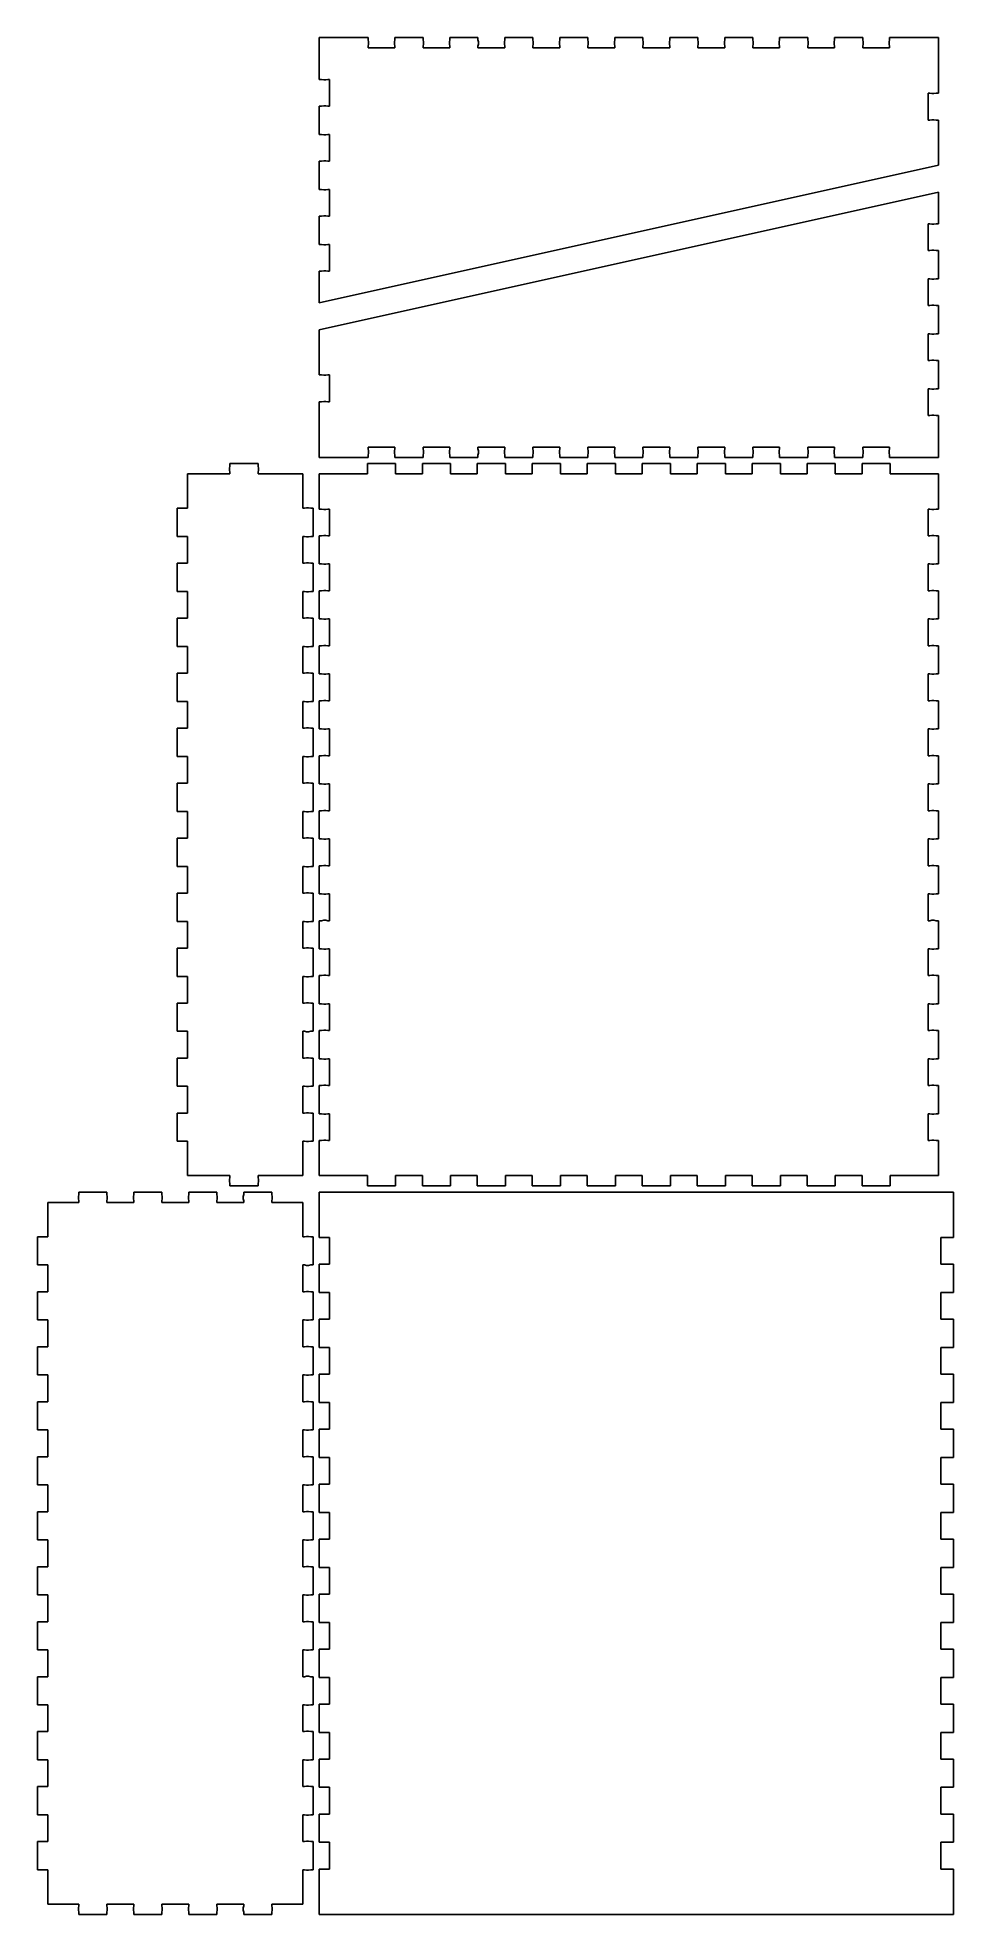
# Model space of a CAD drawing. Header units: metres. Extents: x -82 to 184, y -212 to 334.
import ezdxf

# ---------------------------------------------------------------- set-up
doc = ezdxf.new("R2010")
doc.units = ezdxf.units.M

msp = doc.modelspace()

# ---------------------------------------------------------------- linework, layer by layer
for p, q in [((14.1, 334.1), (-0.100006, 334.1)), ((-0.100006, 334.1), (-0.100006, 321.9)), ((14.1, 333.408), (14.1, 334.1)), ((14.2, 332.808), (14.1, 333.408)), ((21.9, 333.408), (21.8, 332.808)), ((30.1, 334.1), (21.9, 334.1)), ((21.9, 334.1), (21.9, 333.408)), ((30.1, 333.408), (30.1, 334.1)), ((30.2, 332.808), (30.1, 333.408)), ((37.9, 333.408), (37.8, 332.808)), ((46.1, 334.1), (37.9, 334.1)), ((37.9, 334.1), (37.9, 333.408)), ((46.1, 333.408), (46.1, 334.1)), ((46.2, 332.808), (46.1, 333.408)), ((53.9, 333.408), (53.8, 332.808)), ((62.1, 334.1), (53.9, 334.1)), ((53.9, 334.1), (53.9, 333.408)), ((62.1, 333.408), (62.1, 334.1)), ((62.2, 332.808), (62.1, 333.408)), ((69.9, 333.408), (69.8, 332.808)), ((78.1, 334.1), (69.9, 334.1)), ((69.9, 334.1), (69.9, 333.408)), ((78.1, 333.408), (78.1, 334.1)), ((78.2, 332.808), (78.1, 333.408)), ((85.9, 333.408), (85.8, 332.808)), ((94.1, 334.1), (85.9, 334.1)), ((85.9, 334.1), (85.9, 333.408)), ((94.1, 333.408), (94.1, 334.1)), ((94.2, 332.808), (94.1, 333.408)), ((101.9, 333.408), (101.8, 332.808)), ((110.1, 334.1), (101.9, 334.1)), ((101.9, 334.1), (101.9, 333.408)), ((110.1, 333.408), (110.1, 334.1)), ((110.2, 332.808), (110.1, 333.408)), ((117.9, 333.408), (117.8, 332.808)), ((126.1, 334.1), (117.9, 334.1)), ((117.9, 334.1), (117.9, 333.408)), ((126.1, 333.408), (126.1, 334.1)), ((126.2, 332.808), (126.1, 333.408)), ((133.9, 333.408), (133.8, 332.808)), ((142.1, 334.1), (133.9, 334.1)), ((133.9, 334.1), (133.9, 333.408)), ((142.1, 333.408), (142.1, 334.1)), ((142.2, 332.808), (142.1, 333.408)), ((149.9, 333.408), (149.8, 332.808)), ((158.1, 334.1), (149.9, 334.1)), ((149.9, 334.1), (149.9, 333.408)), ((158.1, 333.408), (158.1, 334.1)), ((158.2, 332.808), (158.1, 333.408)), ((165.9, 333.408), (165.8, 332.808)), ((180.1, 334.1), (165.9, 334.1)), ((165.9, 334.1), (165.9, 333.408)), ((180.1, 317.9), (180.1, 334.1)), ((14.1, 331.592), (14.2, 332.192)), ((14.1, 331.1), (14.1, 331.592)), ((21.9, 331.1), (14.1, 331.1)), ((14.2, 332.192), (14.2, 332.808)), ((21.8, 332.808), (21.8, 332.192)), ((21.8, 332.192), (21.9, 331.592)), ((21.9, 331.592), (21.9, 331.1)), ((30.1, 331.592), (30.2, 332.192)), ((30.1, 331.1), (30.1, 331.592)), ((37.9, 331.1), (30.1, 331.1)), ((30.2, 332.192), (30.2, 332.808)), ((37.8, 332.808), (37.8, 332.192)), ((37.8, 332.192), (37.9, 331.592)), ((37.9, 331.592), (37.9, 331.1)), ((46.1, 331.592), (46.2, 332.192)), ((46.1, 331.1), (46.1, 331.592)), ((53.9, 331.1), (46.1, 331.1)), ((46.2, 332.192), (46.2, 332.808)), ((53.8, 332.808), (53.8, 332.192)), ((53.8, 332.192), (53.9, 331.592)), ((53.9, 331.592), (53.9, 331.1)), ((62.1, 331.592), (62.2, 332.192)), ((62.1, 331.1), (62.1, 331.592)), ((69.9, 331.1), (62.1, 331.1)), ((62.2, 332.192), (62.2, 332.808)), ((69.8, 332.808), (69.8, 332.192)), ((69.8, 332.192), (69.9, 331.592)), ((69.9, 331.592), (69.9, 331.1)), ((78.1, 331.592), (78.2, 332.192)), ((78.1, 331.1), (78.1, 331.592)), ((85.9, 331.1), (78.1, 331.1)), ((78.2, 332.192), (78.2, 332.808)), ((85.8, 332.808), (85.8, 332.192)), ((85.8, 332.192), (85.9, 331.592)), ((85.9, 331.592), (85.9, 331.1)), ((94.1, 331.592), (94.2, 332.192)), ((94.1, 331.1), (94.1, 331.592)), ((101.9, 331.1), (94.1, 331.1)), ((94.2, 332.192), (94.2, 332.808)), ((101.8, 332.808), (101.8, 332.192)), ((101.8, 332.192), (101.9, 331.592)), ((101.9, 331.592), (101.9, 331.1)), ((110.1, 331.592), (110.2, 332.192)), ((110.1, 331.1), (110.1, 331.592)), ((117.9, 331.1), (110.1, 331.1)), ((110.2, 332.192), (110.2, 332.808)), ((117.8, 332.808), (117.8, 332.192)), ((117.8, 332.192), (117.9, 331.592)), ((117.9, 331.592), (117.9, 331.1)), ((126.1, 331.592), (126.2, 332.192)), ((126.1, 331.1), (126.1, 331.592)), ((133.9, 331.1), (126.1, 331.1)), ((126.2, 332.192), (126.2, 332.808)), ((133.8, 332.808), (133.8, 332.192)), ((133.8, 332.192), (133.9, 331.592)), ((133.9, 331.592), (133.9, 331.1)), ((142.1, 331.592), (142.2, 332.192)), ((142.1, 331.1), (142.1, 331.592)), ((149.9, 331.1), (142.1, 331.1)), ((142.2, 332.192), (142.2, 332.808)), ((149.8, 332.808), (149.8, 332.192)), ((149.8, 332.192), (149.9, 331.592)), ((149.9, 331.592), (149.9, 331.1)), ((158.1, 331.592), (158.2, 332.192)), ((158.1, 331.1), (158.1, 331.592)), ((165.9, 331.1), (158.1, 331.1)), ((158.2, 332.192), (158.2, 332.808)), ((165.8, 332.808), (165.8, 332.192)), ((165.8, 332.192), (165.9, 331.592)), ((165.9, 331.592), (165.9, 331.1)), ((-0.100006, 321.9), (0.591812, 321.9)), ((0.591812, 321.9), (1.19174, 321.8)), ((1.19174, 321.8), (1.80827, 321.8)), ((1.80827, 321.8), (2.4082, 321.9)), ((2.4082, 321.9), (2.89999, 321.9)), ((2.89999, 321.9), (2.89999, 314.1)), ((177.1, 310.1), (177.1, 317.9)), ((177.1, 317.9), (177.592, 317.9)), ((177.592, 317.9), (178.192, 317.8)), ((178.192, 317.8), (178.808, 317.8)), ((178.808, 317.8), (179.408, 317.9)), ((179.408, 317.9), (180.1, 317.9)), ((0.591812, 314.1), (-0.100006, 314.1)), ((-0.100006, 314.1), (-0.100006, 305.9)), ((1.19174, 314.2), (0.591812, 314.1)), ((1.80827, 314.2), (1.19174, 314.2)), ((2.4082, 314.1), (1.80827, 314.2)), ((2.89999, 314.1), (2.4082, 314.1)), ((-0.100006, 305.9), (0.591812, 305.9)), ((0.591812, 305.9), (1.19174, 305.8)), ((1.80827, 305.8), (2.4082, 305.9)), ((2.4082, 305.9), (2.89999, 305.9)), ((2.89999, 305.9), (2.89999, 298.1)), ((177.592, 310.1), (177.1, 310.1)), ((178.192, 310.2), (177.592, 310.1)), ((178.808, 310.2), (178.192, 310.2)), ((179.408, 310.1), (178.808, 310.2)), ((180.1, 310.1), (179.408, 310.1)), ((180.1, 296.92), (180.1, 310.1)), ((1.19174, 305.8), (1.80827, 305.8)), ((0.591812, 298.1), (-0.100006, 298.1)), ((-0.100006, 298.1), (-0.100006, 289.9)), ((-0.100006, 256.875), (180.1, 296.92)), ((1.19174, 298.2), (0.591812, 298.1)), ((1.80827, 298.2), (1.19174, 298.2)), ((2.4082, 298.1), (1.80827, 298.2)), ((2.89999, 298.1), (2.4082, 298.1)), ((-0.100006, 289.9), (0.591812, 289.9)), ((0.591812, 289.9), (1.19174, 289.8)), ((1.19174, 289.8), (1.80827, 289.8)), ((1.80827, 289.8), (2.4082, 289.9)), ((2.4082, 289.9), (2.89999, 289.9)), ((2.89999, 289.9), (2.89999, 282.1)), ((180.1, 289.125), (-0.100006, 249.08)), ((180.1, 279.9), (180.1, 289.125)), ((0.591812, 282.1), (-0.100006, 282.1)), ((-0.100006, 282.1), (-0.100006, 273.9)), ((1.19174, 282.2), (0.591812, 282.1)), ((1.80827, 282.2), (1.19174, 282.2)), ((2.4082, 282.1), (1.80827, 282.2)), ((2.89999, 282.1), (2.4082, 282.1)), ((177.1, 272.1), (177.1, 279.9)), ((177.1, 279.9), (177.592, 279.9)), ((177.592, 279.9), (178.192, 279.8)), ((178.192, 279.8), (178.808, 279.8)), ((178.808, 279.8), (179.408, 279.9)), ((179.408, 279.9), (180.1, 279.9)), ((-0.100006, 273.9), (0.591812, 273.9)), ((0.591812, 273.9), (1.19174, 273.8)), ((1.19174, 273.8), (1.80827, 273.8)), ((1.80827, 273.8), (2.4082, 273.9)), ((2.4082, 273.9), (2.89999, 273.9)), ((2.89999, 273.9), (2.89999, 266.1)), ((177.592, 272.1), (177.1, 272.1)), ((178.192, 272.2), (177.592, 272.1)), ((178.808, 272.2), (178.192, 272.2)), ((179.408, 272.1), (178.808, 272.2)), ((180.1, 272.1), (179.408, 272.1)), ((180.1, 263.9), (180.1, 272.1)), ((0.591812, 266.1), (-0.100006, 266.1)), ((-0.100006, 266.1), (-0.100006, 256.875)), ((1.19174, 266.2), (0.591812, 266.1)), ((1.80827, 266.2), (1.19174, 266.2)), ((2.4082, 266.1), (1.80827, 266.2)), ((2.89999, 266.1), (2.4082, 266.1)), ((177.1, 256.1), (177.1, 263.9)), ((177.1, 263.9), (177.592, 263.9)), ((177.592, 263.9), (178.192, 263.8)), ((178.192, 263.8), (178.808, 263.8)), ((178.808, 263.8), (179.408, 263.9)), ((179.408, 263.9), (180.1, 263.9)), ((177.592, 256.1), (177.1, 256.1)), ((178.192, 256.2), (177.592, 256.1)), ((178.808, 256.2), (178.192, 256.2)), ((179.408, 256.1), (178.808, 256.2)), ((180.1, 256.1), (179.408, 256.1)), ((180.1, 247.9), (180.1, 256.1)), ((-0.100006, 249.08), (-0.100006, 235.9)), ((177.1, 240.1), (177.1, 247.9)), ((177.1, 247.9), (177.592, 247.9)), ((177.592, 247.9), (178.192, 247.8)), ((178.192, 247.8), (178.808, 247.8)), ((178.808, 247.8), (179.408, 247.9)), ((179.408, 247.9), (180.1, 247.9)), ((-0.100006, 235.9), (0.591797, 235.9)), ((0.591797, 235.9), (1.19173, 235.8)), ((1.19173, 235.8), (1.80826, 235.8)), ((1.80826, 235.8), (2.40819, 235.9)), ((2.40819, 235.9), (2.89999, 235.9)), ((2.89999, 235.9), (2.89999, 228.1)), ((177.592, 240.1), (177.1, 240.1)), ((178.192, 240.2), (177.592, 240.1)), ((178.808, 240.2), (178.192, 240.2)), ((179.408, 240.1), (178.808, 240.2)), ((180.1, 240.1), (179.408, 240.1)), ((180.1, 231.9), (180.1, 240.1)), ((177.1, 224.1), (177.1, 231.9)), ((177.1, 231.9), (177.592, 231.9)), ((177.592, 231.9), (178.192, 231.8)), ((178.192, 231.8), (178.808, 231.8)), ((178.808, 231.8), (179.408, 231.9)), ((179.408, 231.9), (180.1, 231.9)), ((0.591797, 228.1), (-0.100006, 228.1)), ((-0.100006, 228.1), (-0.100006, 211.9)), ((1.19173, 228.2), (0.591797, 228.1)), ((1.80826, 228.2), (1.19173, 228.2)), ((2.40819, 228.1), (1.80826, 228.2)), ((2.89999, 228.1), (2.40819, 228.1)), ((177.592, 224.1), (177.1, 224.1)), ((178.192, 224.2), (177.592, 224.1)), ((178.808, 224.2), (178.192, 224.2)), ((179.408, 224.1), (178.808, 224.2)), ((180.1, 224.1), (179.408, 224.1)), ((180.1, 211.9), (180.1, 224.1)), ((14.1, 214.408), (14.1, 214.9)), ((14.1, 214.9), (21.9, 214.9)), ((14.2, 213.808), (14.1, 214.408)), ((14.1, 212.592), (14.2, 213.192)), ((14.2, 213.192), (14.2, 213.808)), ((21.9, 214.408), (21.8, 213.808)), ((21.8, 213.808), (21.8, 213.192)), ((21.8, 213.192), (21.9, 212.592)), ((21.9, 214.9), (21.9, 214.408)), ((30.1, 214.408), (30.1, 214.9)), ((30.1, 214.9), (37.9, 214.9)), ((30.2, 213.808), (30.1, 214.408)), ((30.1, 212.592), (30.2, 213.192)), ((30.2, 213.192), (30.2, 213.808)), ((37.9, 214.408), (37.8, 213.808)), ((37.8, 213.808), (37.8, 213.192)), ((37.8, 213.192), (37.9, 212.592)), ((37.9, 214.9), (37.9, 214.408)), ((46.1, 214.408), (46.1, 214.9)), ((46.1, 214.9), (53.9, 214.9)), ((46.2, 213.808), (46.1, 214.408)), ((46.1, 212.592), (46.2, 213.192)), ((46.2, 213.192), (46.2, 213.808)), ((53.9, 214.408), (53.8, 213.808)), ((53.8, 213.808), (53.8, 213.192)), ((53.8, 213.192), (53.9, 212.592)), ((53.9, 214.9), (53.9, 214.408)), ((62.1, 214.408), (62.1, 214.9)), ((62.1, 214.9), (69.9, 214.9)), ((62.2, 213.808), (62.1, 214.408)), ((62.1, 212.592), (62.2, 213.192)), ((62.2, 213.192), (62.2, 213.808)), ((69.9, 214.408), (69.8, 213.808)), ((69.8, 213.808), (69.8, 213.192)), ((69.8, 213.192), (69.9, 212.592)), ((69.9, 214.9), (69.9, 214.408)), ((78.1, 214.408), (78.1, 214.9)), ((78.1, 214.9), (85.9, 214.9)), ((78.2, 213.808), (78.1, 214.408)), ((78.1, 212.592), (78.2, 213.192)), ((78.2, 213.192), (78.2, 213.808)), ((85.9, 214.408), (85.8, 213.808)), ((85.8, 213.808), (85.8, 213.192)), ((85.8, 213.192), (85.9, 212.592)), ((85.9, 214.9), (85.9, 214.408)), ((94.1, 214.408), (94.1, 214.9)), ((94.1, 214.9), (101.9, 214.9)), ((94.2, 213.808), (94.1, 214.408)), ((94.1, 212.592), (94.2, 213.192)), ((94.2, 213.192), (94.2, 213.808)), ((101.9, 214.408), (101.8, 213.808)), ((101.8, 213.808), (101.8, 213.192)), ((101.8, 213.192), (101.9, 212.592)), ((101.9, 214.9), (101.9, 214.408)), ((110.1, 214.408), (110.1, 214.9)), ((110.1, 214.9), (117.9, 214.9)), ((110.2, 213.808), (110.1, 214.408)), ((110.1, 212.592), (110.2, 213.192)), ((110.2, 213.192), (110.2, 213.808)), ((117.9, 214.408), (117.8, 213.808)), ((117.8, 213.808), (117.8, 213.192)), ((117.8, 213.192), (117.9, 212.592)), ((117.9, 214.9), (117.9, 214.408)), ((126.1, 214.408), (126.1, 214.9)), ((126.1, 214.9), (133.9, 214.9)), ((126.2, 213.808), (126.1, 214.408)), ((126.1, 212.592), (126.2, 213.192)), ((126.2, 213.192), (126.2, 213.808)), ((133.9, 214.408), (133.8, 213.808)), ((133.8, 213.808), (133.8, 213.192)), ((133.8, 213.192), (133.9, 212.592)), ((133.9, 214.9), (133.9, 214.408)), ((142.1, 214.408), (142.1, 214.9)), ((142.1, 214.9), (149.9, 214.9)), ((142.2, 213.808), (142.1, 214.408)), ((142.1, 212.592), (142.2, 213.192)), ((142.2, 213.192), (142.2, 213.808)), ((149.9, 214.408), (149.8, 213.808)), ((149.8, 213.808), (149.8, 213.192)), ((149.8, 213.192), (149.9, 212.592)), ((149.9, 214.9), (149.9, 214.408)), ((158.1, 214.408), (158.1, 214.9)), ((158.1, 214.9), (165.9, 214.9)), ((158.2, 213.808), (158.1, 214.408)), ((158.1, 212.592), (158.2, 213.192)), ((158.2, 213.192), (158.2, 213.808)), ((165.9, 214.408), (165.8, 213.808)), ((165.8, 213.808), (165.8, 213.192)), ((165.8, 213.192), (165.9, 212.592)), ((165.9, 214.9), (165.9, 214.408)), ((-26.1, 209.408), (-26.2, 208.808)), ((-26.2, 208.808), (-26.2, 208.192)), ((-26.2, 208.192), (-26.1, 207.592)), ((-17.9, 210.1), (-26.1, 210.1)), ((-26.1, 210.1), (-26.1, 209.408)), ((-26.1, 207.592), (-26.1, 207.1)), ((-17.9, 209.408), (-17.9, 210.1)), ((-17.8, 208.808), (-17.9, 209.408)), ((-17.9, 207.592), (-17.8, 208.192)), ((-17.9, 207.1), (-17.9, 207.592)), ((-17.8, 208.192), (-17.8, 208.808)), ((-0.100006, 211.9), (14.1, 211.9)), ((22.1, 210.1), (13.9, 210.1)), ((13.9, 210.1), (13.9, 207.1)), ((14.1, 211.9), (14.1, 212.592)), ((21.9, 212.592), (21.9, 211.9)), ((21.9, 211.9), (30.1, 211.9)), ((22.1, 207.1), (22.1, 210.1)), ((38.1, 210.1), (29.9, 210.1)), ((29.9, 210.1), (29.9, 207.1)), ((30.1, 211.9), (30.1, 212.592)), ((37.9, 212.592), (37.9, 211.9)), ((37.9, 211.9), (46.1, 211.9)), ((38.1, 207.1), (38.1, 210.1)), ((54.1, 210.1), (45.9, 210.1)), ((45.9, 210.1), (45.9, 207.1)), ((46.1, 211.9), (46.1, 212.592)), ((53.9, 212.592), (53.9, 211.9)), ((53.9, 211.9), (62.1, 211.9)), ((54.1, 207.1), (54.1, 210.1)), ((70.1, 210.1), (61.9, 210.1)), ((61.9, 210.1), (61.9, 207.1)), ((62.1, 211.9), (62.1, 212.592)), ((69.9, 212.592), (69.9, 211.9)), ((69.9, 211.9), (78.1, 211.9)), ((70.1, 207.1), (70.1, 210.1)), ((86.1, 210.1), (77.9, 210.1)), ((77.9, 210.1), (77.9, 207.1)), ((78.1, 211.9), (78.1, 212.592)), ((85.9, 212.592), (85.9, 211.9)), ((85.9, 211.9), (94.1, 211.9)), ((86.1, 207.1), (86.1, 210.1)), ((102.1, 210.1), (93.9, 210.1)), ((93.9, 210.1), (93.9, 207.1)), ((94.1, 211.9), (94.1, 212.592)), ((101.9, 212.592), (101.9, 211.9)), ((101.9, 211.9), (110.1, 211.9)), ((102.1, 207.1), (102.1, 210.1)), ((118.1, 210.1), (109.9, 210.1)), ((109.9, 210.1), (109.9, 207.1)), ((110.1, 211.9), (110.1, 212.592)), ((117.9, 212.592), (117.9, 211.9)), ((117.9, 211.9), (126.1, 211.9)), ((118.1, 207.1), (118.1, 210.1)), ((134.1, 210.1), (125.9, 210.1)), ((125.9, 210.1), (125.9, 207.1)), ((126.1, 211.9), (126.1, 212.592)), ((133.9, 212.592), (133.9, 211.9)), ((133.9, 211.9), (142.1, 211.9)), ((134.1, 207.1), (134.1, 210.1)), ((150.1, 210.1), (141.9, 210.1)), ((141.9, 210.1), (141.9, 207.1)), ((142.1, 211.9), (142.1, 212.592)), ((149.9, 212.592), (149.9, 211.9)), ((149.9, 211.9), (158.1, 211.9)), ((150.1, 207.1), (150.1, 210.1)), ((166.1, 210.1), (157.9, 210.1)), ((157.9, 210.1), (157.9, 207.1)), ((158.1, 211.9), (158.1, 212.592)), ((165.9, 212.592), (165.9, 211.9)), ((165.9, 211.9), (180.1, 211.9)), ((166.1, 207.1), (166.1, 210.1)), ((-26.1, 207.1), (-38.4333, 207.1)), ((-38.4333, 207.1), (-38.4333, 197.1)), ((-4.89999, 207.1), (-17.9, 207.1)), ((-4.89999, 197.1), (-4.89999, 207.1)), ((13.9, 207.1), (-0.100006, 207.1)), ((-0.100006, 207.1), (-0.100006, 196.9)), ((29.9, 207.1), (22.1, 207.1)), ((45.9, 207.1), (38.1, 207.1)), ((61.9, 207.1), (54.1, 207.1)), ((77.9, 207.1), (70.1, 207.1)), ((93.9, 207.1), (86.1, 207.1)), ((109.9, 207.1), (102.1, 207.1)), ((125.9, 207.1), (118.1, 207.1)), ((141.9, 207.1), (134.1, 207.1)), ((157.9, 207.1), (150.1, 207.1)), ((180.1, 207.1), (166.1, 207.1)), ((180.1, 196.9), (180.1, 207.1)), ((-38.4333, 197.1), (-41.4333, 197.1)), ((-41.4333, 197.1), (-41.4333, 188.9)), ((-4.4082, 197.1), (-4.89999, 197.1)), ((-3.80827, 197.2), (-4.4082, 197.1)), ((-3.19174, 197.2), (-3.80827, 197.2)), ((-2.59181, 197.1), (-3.19174, 197.2)), ((-1.89999, 197.1), (-2.59181, 197.1)), ((-1.89999, 188.9), (-1.89999, 197.1)), ((-0.100006, 196.9), (0.591797, 196.9)), ((0.591797, 196.9), (1.19173, 196.8)), ((1.19173, 196.8), (1.80826, 196.8)), ((1.80826, 196.8), (2.40819, 196.9)), ((2.40819, 196.9), (2.89999, 196.9)), ((2.89999, 196.9), (2.89999, 189.1)), ((177.1, 189.1), (177.1, 196.9)), ((177.1, 196.9), (177.592, 196.9)), ((177.592, 196.9), (178.192, 196.8)), ((178.192, 196.8), (178.808, 196.8)), ((178.808, 196.8), (179.408, 196.9)), ((179.408, 196.9), (180.1, 196.9)), ((-41.4333, 188.9), (-38.4333, 188.9)), ((-38.4333, 188.9), (-38.4333, 181.1)), ((-4.89999, 181.1), (-4.89999, 188.9)), ((-4.89999, 188.9), (-4.4082, 188.9)), ((-4.4082, 188.9), (-3.80827, 188.8)), ((-3.80827, 188.8), (-3.19174, 188.8)), ((-3.19174, 188.8), (-2.59181, 188.9)), ((-2.59181, 188.9), (-1.89999, 188.9)), ((0.591797, 189.1), (-0.100006, 189.1)), ((-0.100006, 189.1), (-0.100006, 180.9)), ((1.19173, 189.2), (0.591797, 189.1)), ((1.80826, 189.2), (1.19173, 189.2)), ((2.40819, 189.1), (1.80826, 189.2)), ((2.89999, 189.1), (2.40819, 189.1)), ((177.592, 189.1), (177.1, 189.1)), ((178.192, 189.2), (177.592, 189.1)), ((178.808, 189.2), (178.192, 189.2)), ((179.408, 189.1), (178.808, 189.2)), ((180.1, 189.1), (179.408, 189.1)), ((180.1, 180.9), (180.1, 189.1)), ((-38.4333, 181.1), (-41.4333, 181.1)), ((-41.4333, 181.1), (-41.4333, 172.9)), ((-4.4082, 181.1), (-4.89999, 181.1)), ((-3.80827, 181.2), (-4.4082, 181.1)), ((-3.19174, 181.2), (-3.80827, 181.2)), ((-2.59181, 181.1), (-3.19174, 181.2)), ((-1.89999, 181.1), (-2.59181, 181.1)), ((-1.89999, 172.9), (-1.89999, 181.1)), ((-0.100006, 180.9), (0.591797, 180.9)), ((0.591797, 180.9), (1.19173, 180.8)), ((1.19173, 180.8), (1.80826, 180.8)), ((1.80826, 180.8), (2.40819, 180.9)), ((2.40819, 180.9), (2.89999, 180.9)), ((2.89999, 180.9), (2.89999, 173.1)), ((177.1, 173.1), (177.1, 180.9)), ((177.1, 180.9), (177.592, 180.9)), ((177.592, 180.9), (178.192, 180.8)), ((178.192, 180.8), (178.808, 180.8)), ((178.808, 180.8), (179.408, 180.9)), ((179.408, 180.9), (180.1, 180.9)), ((-41.4333, 172.9), (-38.4333, 172.9)), ((-38.4333, 172.9), (-38.4333, 165.1)), ((-4.89999, 165.1), (-4.89999, 172.9)), ((-4.89999, 172.9), (-4.4082, 172.9)), ((-4.4082, 172.9), (-3.80827, 172.8)), ((-3.80827, 172.8), (-3.19174, 172.8)), ((-3.19174, 172.8), (-2.59181, 172.9)), ((-2.59181, 172.9), (-1.89999, 172.9)), ((0.591797, 173.1), (-0.100006, 173.1)), ((-0.100006, 173.1), (-0.100006, 164.9)), ((1.19173, 173.2), (0.591797, 173.1)), ((1.80826, 173.2), (1.19173, 173.2)), ((2.40819, 173.1), (1.80826, 173.2)), ((2.89999, 173.1), (2.40819, 173.1)), ((177.592, 173.1), (177.1, 173.1)), ((178.192, 173.2), (177.592, 173.1)), ((178.808, 173.2), (178.192, 173.2)), ((179.408, 173.1), (178.808, 173.2)), ((180.1, 173.1), (179.408, 173.1)), ((180.1, 164.9), (180.1, 173.1)), ((-38.4333, 165.1), (-41.4333, 165.1)), ((-41.4333, 165.1), (-41.4333, 156.9)), ((-4.4082, 165.1), (-4.89999, 165.1)), ((-3.80827, 165.2), (-4.4082, 165.1)), ((-3.19174, 165.2), (-3.80827, 165.2)), ((-2.59181, 165.1), (-3.19174, 165.2)), ((-1.89999, 165.1), (-2.59181, 165.1)), ((-1.89999, 156.9), (-1.89999, 165.1)), ((-0.100006, 164.9), (0.591797, 164.9)), ((0.591797, 164.9), (1.19173, 164.8)), ((1.19173, 164.8), (1.80826, 164.8)), ((1.80826, 164.8), (2.40819, 164.9)), ((2.40819, 164.9), (2.89999, 164.9)), ((2.89999, 164.9), (2.89999, 157.1)), ((177.1, 157.1), (177.1, 164.9)), ((177.1, 164.9), (177.592, 164.9)), ((177.592, 164.9), (178.192, 164.8)), ((178.192, 164.8), (178.808, 164.8)), ((178.808, 164.8), (179.408, 164.9)), ((179.408, 164.9), (180.1, 164.9)), ((-41.4333, 156.9), (-38.4333, 156.9)), ((-38.4333, 156.9), (-38.4333, 149.1)), ((-4.89999, 149.1), (-4.89999, 156.9)), ((-4.89999, 156.9), (-4.4082, 156.9)), ((-4.4082, 156.9), (-3.80827, 156.8)), ((-3.80827, 156.8), (-3.19174, 156.8)), ((-3.19174, 156.8), (-2.59181, 156.9)), ((-2.59181, 156.9), (-1.89999, 156.9)), ((0.591797, 157.1), (-0.100006, 157.1)), ((-0.100006, 157.1), (-0.100006, 148.9)), ((1.19173, 157.2), (0.591797, 157.1)), ((1.80826, 157.2), (1.19173, 157.2)), ((2.40819, 157.1), (1.80826, 157.2)), ((2.89999, 157.1), (2.40819, 157.1)), ((177.592, 157.1), (177.1, 157.1)), ((178.192, 157.2), (177.592, 157.1)), ((178.808, 157.2), (178.192, 157.2)), ((179.408, 157.1), (178.808, 157.2)), ((180.1, 157.1), (179.408, 157.1)), ((180.1, 148.9), (180.1, 157.1)), ((-38.4333, 149.1), (-41.4333, 149.1)), ((-41.4333, 149.1), (-41.4333, 140.9)), ((-4.4082, 149.1), (-4.89999, 149.1)), ((-3.80827, 149.2), (-4.4082, 149.1)), ((-3.19174, 149.2), (-3.80827, 149.2)), ((-2.59181, 149.1), (-3.19174, 149.2)), ((-1.89999, 149.1), (-2.59181, 149.1)), ((-1.89999, 140.9), (-1.89999, 149.1)), ((-0.100006, 148.9), (0.591797, 148.9)), ((0.591797, 148.9), (1.19173, 148.8)), ((1.19173, 148.8), (1.80826, 148.8)), ((1.80826, 148.8), (2.40819, 148.9)), ((2.40819, 148.9), (2.89999, 148.9)), ((2.89999, 148.9), (2.89999, 141.1)), ((177.1, 141.1), (177.1, 148.9)), ((177.1, 148.9), (177.592, 148.9)), ((177.592, 148.9), (178.192, 148.8)), ((178.192, 148.8), (178.808, 148.8)), ((178.808, 148.8), (179.408, 148.9)), ((179.408, 148.9), (180.1, 148.9)), ((-41.4333, 140.9), (-38.4333, 140.9)), ((-38.4333, 140.9), (-38.4333, 133.1)), ((-4.89999, 133.1), (-4.89999, 140.9)), ((-4.89999, 140.9), (-4.4082, 140.9)), ((-4.4082, 140.9), (-3.80827, 140.8)), ((-3.80827, 140.8), (-3.19174, 140.8)), ((-3.19174, 140.8), (-2.59181, 140.9)), ((-2.59181, 140.9), (-1.89999, 140.9)), ((0.591797, 141.1), (-0.100006, 141.1)), ((-0.100006, 141.1), (-0.100006, 132.9)), ((1.19173, 141.2), (0.591797, 141.1)), ((1.80826, 141.2), (1.19173, 141.2)), ((2.40819, 141.1), (1.80826, 141.2)), ((2.89999, 141.1), (2.40819, 141.1)), ((177.592, 141.1), (177.1, 141.1)), ((178.192, 141.2), (177.592, 141.1)), ((178.808, 141.2), (178.192, 141.2)), ((179.408, 141.1), (178.808, 141.2)), ((180.1, 141.1), (179.408, 141.1)), ((180.1, 132.9), (180.1, 141.1)), ((-38.4333, 133.1), (-41.4333, 133.1)), ((-41.4333, 133.1), (-41.4333, 124.9)), ((-4.4082, 133.1), (-4.89999, 133.1)), ((-3.80827, 133.2), (-4.4082, 133.1)), ((-3.19174, 133.2), (-3.80827, 133.2)), ((-2.59181, 133.1), (-3.19174, 133.2)), ((-1.89999, 133.1), (-2.59181, 133.1)), ((-1.89999, 124.9), (-1.89999, 133.1)), ((-0.100006, 132.9), (0.591797, 132.9)), ((0.591797, 132.9), (1.19173, 132.8)), ((1.19173, 132.8), (1.80826, 132.8)), ((1.80826, 132.8), (2.40819, 132.9)), ((2.40819, 132.9), (2.89999, 132.9)), ((2.89999, 132.9), (2.89999, 125.1)), ((177.1, 125.1), (177.1, 132.9)), ((177.1, 132.9), (177.592, 132.9)), ((177.592, 132.9), (178.192, 132.8)), ((178.192, 132.8), (178.808, 132.8)), ((178.808, 132.8), (179.408, 132.9)), ((179.408, 132.9), (180.1, 132.9)), ((-41.4333, 124.9), (-38.4333, 124.9)), ((-38.4333, 124.9), (-38.4333, 117.1)), ((-4.89999, 117.1), (-4.89999, 124.9)), ((-4.89999, 124.9), (-4.4082, 124.9)), ((-4.4082, 124.9), (-3.80827, 124.8)), ((-3.80827, 124.8), (-3.19174, 124.8)), ((-3.19174, 124.8), (-2.59181, 124.9)), ((-2.59181, 124.9), (-1.89999, 124.9)), ((0.591797, 125.1), (-0.100006, 125.1)), ((-0.100006, 125.1), (-0.100006, 116.9)), ((1.19173, 125.2), (0.591797, 125.1)), ((1.80826, 125.2), (1.19173, 125.2)), ((2.40819, 125.1), (1.80826, 125.2)), ((2.89999, 125.1), (2.40819, 125.1)), ((177.592, 125.1), (177.1, 125.1)), ((178.192, 125.2), (177.592, 125.1)), ((178.808, 125.2), (178.192, 125.2)), ((179.408, 125.1), (178.808, 125.2)), ((180.1, 125.1), (179.408, 125.1)), ((180.1, 116.9), (180.1, 125.1)), ((-38.4333, 117.1), (-41.4333, 117.1)), ((-41.4333, 117.1), (-41.4333, 108.9)), ((-4.4082, 117.1), (-4.89999, 117.1)), ((-3.80827, 117.2), (-4.4082, 117.1)), ((-3.19174, 117.2), (-3.80827, 117.2)), ((-2.59181, 117.1), (-3.19174, 117.2)), ((-1.89999, 117.1), (-2.59181, 117.1)), ((-1.89999, 108.9), (-1.89999, 117.1)), ((-0.100006, 116.9), (0.591797, 116.9)), ((0.591797, 116.9), (1.19173, 116.8)), ((1.19173, 116.8), (1.80826, 116.8)), ((1.80826, 116.8), (2.40819, 116.9)), ((2.40819, 116.9), (2.89999, 116.9)), ((2.89999, 116.9), (2.89999, 109.1)), ((177.1, 109.1), (177.1, 116.9)), ((177.1, 116.9), (177.592, 116.9)), ((177.592, 116.9), (178.192, 116.8)), ((178.192, 116.8), (178.808, 116.8)), ((178.808, 116.8), (179.408, 116.9)), ((179.408, 116.9), (180.1, 116.9)), ((-41.4333, 108.9), (-38.4333, 108.9)), ((-38.4333, 108.9), (-38.4333, 101.1)), ((-4.89999, 101.1), (-4.89999, 108.9)), ((-4.89999, 108.9), (-4.4082, 108.9)), ((-4.4082, 108.9), (-3.80827, 108.8)), ((-3.80827, 108.8), (-3.19174, 108.8)), ((-3.19174, 108.8), (-2.59181, 108.9)), ((-2.59181, 108.9), (-1.89999, 108.9)), ((0.591797, 109.1), (-0.100006, 109.1)), ((-0.100006, 109.1), (-0.100006, 100.9)), ((1.19173, 109.2), (0.591797, 109.1)), ((1.80826, 109.2), (1.19173, 109.2)), ((2.40819, 109.1), (1.80826, 109.2)), ((2.89999, 109.1), (2.40819, 109.1)), ((177.592, 109.1), (177.1, 109.1)), ((178.192, 109.2), (177.592, 109.1)), ((178.808, 109.2), (178.192, 109.2)), ((179.408, 109.1), (178.808, 109.2)), ((180.1, 109.1), (179.408, 109.1)), ((180.1, 100.9), (180.1, 109.1)), ((-38.4333, 101.1), (-41.4333, 101.1)), ((-41.4333, 101.1), (-41.4333, 92.9)), ((-4.4082, 101.1), (-4.89999, 101.1)), ((-3.80827, 101.2), (-4.4082, 101.1)), ((-3.19174, 101.2), (-3.80827, 101.2)), ((-2.59181, 101.1), (-3.19174, 101.2)), ((-1.89999, 101.1), (-2.59181, 101.1)), ((-1.89999, 92.9), (-1.89999, 101.1)), ((-0.100006, 100.9), (0.591797, 100.9)), ((0.591797, 100.9), (1.19173, 100.8)), ((1.19173, 100.8), (1.80826, 100.8)), ((1.80826, 100.8), (2.40819, 100.9)), ((2.40819, 100.9), (2.89999, 100.9)), ((2.89999, 100.9), (2.89999, 93.1)), ((177.1, 93.1), (177.1, 100.9)), ((177.1, 100.9), (177.592, 100.9)), ((177.592, 100.9), (178.192, 100.8)), ((178.192, 100.8), (178.808, 100.8)), ((178.808, 100.8), (179.408, 100.9)), ((179.408, 100.9), (180.1, 100.9)), ((-41.4333, 92.9), (-38.4333, 92.9)), ((-38.4333, 92.9), (-38.4333, 85.1)), ((-4.89999, 85.1), (-4.89999, 92.9)), ((-4.89999, 92.9), (-4.4082, 92.9)), ((-4.4082, 92.9), (-3.80827, 92.8)), ((-3.19174, 92.8), (-2.59181, 92.9)), ((-2.59181, 92.9), (-1.89999, 92.9)), ((0.591797, 93.1), (-0.100006, 93.1)), ((-0.100006, 93.1), (-0.100006, 84.9)), ((1.19173, 93.2), (0.591797, 93.1)), ((1.80826, 93.2), (1.19173, 93.2)), ((2.40819, 93.1), (1.80826, 93.2)), ((2.89999, 93.1), (2.40819, 93.1)), ((177.592, 93.1), (177.1, 93.1)), ((178.192, 93.2), (177.592, 93.1)), ((178.808, 93.2), (178.192, 93.2)), ((179.408, 93.1), (178.808, 93.2)), ((180.1, 93.1), (179.408, 93.1)), ((180.1, 84.9), (180.1, 93.1)), ((-3.80827, 92.8), (-3.19174, 92.8)), ((-38.4333, 85.1), (-41.4333, 85.1)), ((-41.4333, 85.1), (-41.4333, 76.9)), ((-4.4082, 85.1), (-4.89999, 85.1)), ((-3.80827, 85.2), (-4.4082, 85.1)), ((-3.19174, 85.2), (-3.80827, 85.2)), ((-2.59181, 85.1), (-3.19174, 85.2)), ((-1.89999, 85.1), (-2.59181, 85.1)), ((-1.89999, 76.9), (-1.89999, 85.1)), ((-0.100006, 84.9), (0.591797, 84.9)), ((0.591797, 84.9), (1.19173, 84.8)), ((1.19173, 84.8), (1.80826, 84.8)), ((1.80826, 84.8), (2.40819, 84.9)), ((2.40819, 84.9), (2.89999, 84.9)), ((2.89999, 84.9), (2.89999, 77.1)), ((177.1, 77.1), (177.1, 84.9)), ((177.1, 84.9), (177.592, 84.9)), ((177.592, 84.9), (178.192, 84.8)), ((178.192, 84.8), (178.808, 84.8)), ((178.808, 84.8), (179.408, 84.9)), ((179.408, 84.9), (180.1, 84.9)), ((-41.4333, 76.9), (-38.4333, 76.9)), ((-38.4333, 76.9), (-38.4333, 69.1)), ((-4.89999, 69.1), (-4.89999, 76.9)), ((-4.89999, 76.9), (-4.4082, 76.9)), ((-4.4082, 76.9), (-3.80827, 76.8)), ((-3.80827, 76.8), (-3.19174, 76.8)), ((-3.19174, 76.8), (-2.59181, 76.9)), ((-2.59181, 76.9), (-1.89999, 76.9)), ((0.591797, 77.1), (-0.100006, 77.1)), ((-0.100006, 77.1), (-0.100006, 68.9)), ((1.19173, 77.2), (0.591797, 77.1)), ((1.80826, 77.2), (1.19173, 77.2)), ((2.40819, 77.1), (1.80826, 77.2)), ((2.89999, 77.1), (2.40819, 77.1)), ((177.592, 77.1), (177.1, 77.1)), ((178.192, 77.2), (177.592, 77.1)), ((178.808, 77.2), (178.192, 77.2)), ((179.408, 77.1), (178.808, 77.2)), ((180.1, 77.1), (179.408, 77.1)), ((180.1, 68.9), (180.1, 77.1)), ((-38.4333, 69.1), (-41.4333, 69.1)), ((-41.4333, 69.1), (-41.4333, 60.9)), ((-4.4082, 69.1), (-4.89999, 69.1)), ((-3.80827, 69.2), (-4.4082, 69.1)), ((-3.19174, 69.2), (-3.80827, 69.2)), ((-2.59181, 69.1), (-3.19174, 69.2)), ((-1.89999, 69.1), (-2.59181, 69.1)), ((-1.89999, 60.9), (-1.89999, 69.1)), ((-0.100006, 68.9), (0.591797, 68.9)), ((0.591797, 68.9), (1.19173, 68.8)), ((1.19173, 68.8), (1.80826, 68.8)), ((1.80826, 68.8), (2.40819, 68.9)), ((2.40819, 68.9), (2.89999, 68.9)), ((2.89999, 68.9), (2.89999, 61.1)), ((177.1, 61.1), (177.1, 68.9)), ((177.1, 68.9), (177.592, 68.9)), ((177.592, 68.9), (178.192, 68.8)), ((178.192, 68.8), (178.808, 68.8)), ((178.808, 68.8), (179.408, 68.9)), ((179.408, 68.9), (180.1, 68.9)), ((-41.4333, 60.9), (-38.4333, 60.9)), ((-38.4333, 60.9), (-38.4333, 53.1)), ((-4.89999, 53.1), (-4.89999, 60.9)), ((-4.89999, 60.9), (-4.4082, 60.9)), ((-4.4082, 60.9), (-3.80827, 60.8)), ((-3.80827, 60.8), (-3.19174, 60.8)), ((-3.19174, 60.8), (-2.59181, 60.9)), ((-2.59181, 60.9), (-1.89999, 60.9)), ((0.591797, 61.1), (-0.100006, 61.1)), ((-0.100006, 61.1), (-0.100006, 52.9)), ((1.19173, 61.2), (0.591797, 61.1)), ((1.80826, 61.2), (1.19173, 61.2)), ((2.40819, 61.1), (1.80826, 61.2)), ((2.89999, 61.1), (2.40819, 61.1)), ((177.592, 61.1), (177.1, 61.1)), ((178.192, 61.2), (177.592, 61.1)), ((178.808, 61.2), (178.192, 61.2)), ((179.408, 61.1), (178.808, 61.2)), ((180.1, 61.1), (179.408, 61.1)), ((180.1, 52.9), (180.1, 61.1)), ((-38.4333, 53.1), (-41.4333, 53.1)), ((-41.4333, 53.1), (-41.4333, 44.9)), ((-4.4082, 53.1), (-4.89999, 53.1)), ((-3.80827, 53.2), (-4.4082, 53.1)), ((-3.19174, 53.2), (-3.80827, 53.2)), ((-2.59181, 53.1), (-3.19174, 53.2)), ((-1.89999, 53.1), (-2.59181, 53.1)), ((-1.89999, 44.9), (-1.89999, 53.1)), ((-0.100006, 52.9), (0.591797, 52.9)), ((0.591797, 52.9), (1.19173, 52.8)), ((1.19173, 52.8), (1.80826, 52.8)), ((1.80826, 52.8), (2.40819, 52.9)), ((2.40819, 52.9), (2.89999, 52.9)), ((2.89999, 52.9), (2.89999, 45.1)), ((177.1, 45.1), (177.1, 52.9)), ((177.1, 52.9), (177.592, 52.9)), ((177.592, 52.9), (178.192, 52.8)), ((178.192, 52.8), (178.808, 52.8)), ((178.808, 52.8), (179.408, 52.9)), ((179.408, 52.9), (180.1, 52.9)), ((-41.4333, 44.9), (-38.4333, 44.9)), ((-38.4333, 44.9), (-38.4333, 37.1)), ((-4.89999, 37.1), (-4.89999, 44.9)), ((-4.89999, 44.9), (-4.4082, 44.9)), ((-4.4082, 44.9), (-3.80827, 44.8)), ((-3.80827, 44.8), (-3.19174, 44.8)), ((-3.19174, 44.8), (-2.59181, 44.9)), ((-2.59181, 44.9), (-1.89999, 44.9)), ((0.591797, 45.1), (-0.100006, 45.1)), ((-0.100006, 45.1), (-0.100006, 36.9)), ((1.19173, 45.2), (0.591797, 45.1)), ((1.80826, 45.2), (1.19173, 45.2)), ((2.40819, 45.1), (1.80826, 45.2)), ((2.89999, 45.1), (2.40819, 45.1)), ((177.592, 45.1), (177.1, 45.1)), ((178.192, 45.2), (177.592, 45.1)), ((178.808, 45.2), (178.192, 45.2)), ((179.408, 45.1), (178.808, 45.2)), ((180.1, 45.1), (179.408, 45.1)), ((180.1, 36.9), (180.1, 45.1)), ((-38.4333, 37.1), (-41.4333, 37.1)), ((-41.4333, 37.1), (-41.4333, 28.9)), ((-4.4082, 37.1), (-4.89999, 37.1)), ((-3.80827, 37.2), (-4.4082, 37.1)), ((-3.19174, 37.2), (-3.80827, 37.2)), ((-2.59181, 37.1), (-3.19174, 37.2)), ((-1.89999, 37.1), (-2.59181, 37.1)), ((-1.89999, 28.9), (-1.89999, 37.1)), ((-0.100006, 36.9), (0.591797, 36.9)), ((0.591797, 36.9), (1.19173, 36.8)), ((1.19173, 36.8), (1.80826, 36.8)), ((1.80826, 36.8), (2.40819, 36.9)), ((2.40819, 36.9), (2.89999, 36.9)), ((2.89999, 36.9), (2.89999, 29.1)), ((177.1, 29.1), (177.1, 36.9)), ((177.1, 36.9), (177.592, 36.9)), ((177.592, 36.9), (178.192, 36.8)), ((178.192, 36.8), (178.808, 36.8)), ((178.808, 36.8), (179.408, 36.9)), ((179.408, 36.9), (180.1, 36.9)), ((-41.4333, 28.9), (-38.4333, 28.9)), ((-38.4333, 28.9), (-38.4333, 21.1)), ((-4.89999, 21.1), (-4.89999, 28.9)), ((-4.89999, 28.9), (-4.4082, 28.9)), ((-4.4082, 28.9), (-3.80827, 28.8)), ((-3.80827, 28.8), (-3.19174, 28.8)), ((-3.19174, 28.8), (-2.59181, 28.9)), ((-2.59181, 28.9), (-1.89999, 28.9)), ((0.591797, 29.1), (-0.100006, 29.1)), ((-0.100006, 29.1), (-0.100006, 20.9)), ((1.19173, 29.2), (0.591797, 29.1)), ((1.80826, 29.2), (1.19173, 29.2)), ((2.40819, 29.1), (1.80826, 29.2)), ((2.89999, 29.1), (2.40819, 29.1)), ((177.592, 29.1), (177.1, 29.1)), ((178.192, 29.2), (177.592, 29.1)), ((178.808, 29.2), (178.192, 29.2)), ((179.408, 29.1), (178.808, 29.2)), ((180.1, 29.1), (179.408, 29.1)), ((180.1, 20.9), (180.1, 29.1)), ((-38.4333, 21.1), (-41.4333, 21.1)), ((-41.4333, 21.1), (-41.4333, 12.9)), ((-4.4082, 21.1), (-4.89999, 21.1)), ((-3.80827, 21.2), (-4.4082, 21.1)), ((-3.19174, 21.2), (-3.80827, 21.2)), ((-2.59181, 21.1), (-3.19174, 21.2)), ((-1.89999, 21.1), (-2.59181, 21.1)), ((-1.89999, 12.9), (-1.89999, 21.1)), ((-0.100006, 20.9), (0.591797, 20.9)), ((0.591797, 20.9), (1.19173, 20.8)), ((1.19173, 20.8), (1.80826, 20.8)), ((1.80826, 20.8), (2.40819, 20.9)), ((2.40819, 20.9), (2.89999, 20.9)), ((2.89999, 20.9), (2.89999, 13.1)), ((177.1, 13.1), (177.1, 20.9)), ((177.1, 20.9), (177.592, 20.9)), ((177.592, 20.9), (178.192, 20.8)), ((178.192, 20.8), (178.808, 20.8)), ((178.808, 20.8), (179.408, 20.9)), ((179.408, 20.9), (180.1, 20.9)), ((-41.4333, 12.9), (-38.4333, 12.9)), ((-38.4333, 12.9), (-38.4333, 2.89999)), ((-4.89999, 2.89999), (-4.89999, 12.9)), ((-4.89999, 12.9), (-4.4082, 12.9)), ((-4.4082, 12.9), (-3.80827, 12.8)), ((-3.80827, 12.8), (-3.19174, 12.8)), ((-3.19174, 12.8), (-2.59181, 12.9)), ((-2.59181, 12.9), (-1.89999, 12.9)), ((0.591797, 13.1), (-0.100006, 13.1)), ((-0.100006, 13.1), (-0.100006, 2.89999)), ((1.19173, 13.2), (0.591797, 13.1)), ((1.80826, 13.2), (1.19173, 13.2)), ((2.40819, 13.1), (1.80826, 13.2)), ((2.89999, 13.1), (2.40819, 13.1)), ((177.592, 13.1), (177.1, 13.1)), ((178.192, 13.2), (177.592, 13.1)), ((178.808, 13.2), (178.192, 13.2)), ((179.408, 13.1), (178.808, 13.2)), ((180.1, 13.1), (179.408, 13.1)), ((180.1, 2.89999), (180.1, 13.1)), ((-38.4333, 2.89999), (-26.1, 2.89999)), ((-26.1, 2.40819), (-26.2, 1.80826)), ((-26.2, 1.80826), (-26.2, 1.19173)), ((-26.2, 1.19173), (-26.1, 0.591797)), ((-26.1, 2.89999), (-26.1, 2.40819)), ((-26.1, 0.591797), (-26.1, -0.100006)), ((-17.9, 2.40819), (-17.9, 2.89999)), ((-17.9, 2.89999), (-4.89999, 2.89999)), ((-17.8, 1.80826), (-17.9, 2.40819)), ((-17.9, 0.591797), (-17.8, 1.19173)), ((-17.9, -0.100006), (-17.9, 0.591797)), ((-17.8, 1.19173), (-17.8, 1.80826)), ((-0.100006, 2.89999), (13.9, 2.89999)), ((13.9, 2.89999), (13.9, -0.100006)), ((22.1, 2.89999), (29.9, 2.89999)), ((22.1, -0.100006), (22.1, 2.89999)), ((29.9, 2.89999), (29.9, -0.100006)), ((38.1, -0.100006), (38.1, 2.89999)), ((38.1, 2.89999), (45.9, 2.89999)), ((45.9, 2.89999), (45.9, -0.100006)), ((54.1, -0.100006), (54.1, 2.89999)), ((54.1, 2.89999), (61.9, 2.89999)), ((61.9, 2.89999), (61.9, -0.100006)), ((70.1, -0.100006), (70.1, 2.89999)), ((70.1, 2.89999), (77.9, 2.89999)), ((77.9, 2.89999), (77.9, -0.100006)), ((86.1, -0.100006), (86.1, 2.89999)), ((86.1, 2.89999), (93.9, 2.89999)), ((93.9, 2.89999), (93.9, -0.100006)), ((102.1, -0.100006), (102.1, 2.89999)), ((102.1, 2.89999), (109.9, 2.89999)), ((109.9, 2.89999), (109.9, -0.100006)), ((118.1, -0.100006), (118.1, 2.89999)), ((118.1, 2.89999), (125.9, 2.89999)), ((125.9, 2.89999), (125.9, -0.100006)), ((134.1, -0.100006), (134.1, 2.89999)), ((134.1, 2.89999), (141.9, 2.89999)), ((141.9, 2.89999), (141.9, -0.100006)), ((150.1, -0.100006), (150.1, 2.89999)), ((150.1, 2.89999), (157.9, 2.89999)), ((157.9, 2.89999), (157.9, -0.100006)), ((166.1, -0.100006), (166.1, 2.89999)), ((166.1, 2.89999), (180.1, 2.89999)), ((-70.1, -4.89999), (-79.1, -4.89999)), ((-79.1, -4.89999), (-79.1, -14.9)), ((-70.1, -2.59181), (-70.2, -3.19174)), ((-70.2, -3.19174), (-70.2, -3.80827)), ((-70.2, -3.80827), (-70.1, -4.4082)), ((-61.9, -1.89999), (-70.1, -1.89999)), ((-70.1, -1.89999), (-70.1, -2.59181)), ((-70.1, -4.4082), (-70.1, -4.89999)), ((-61.9, -2.59181), (-61.9, -1.89999)), ((-61.8, -3.19174), (-61.9, -2.59181)), ((-61.9, -4.4082), (-61.8, -3.80827)), ((-61.9, -4.89999), (-61.9, -4.4082)), ((-54.1, -4.89999), (-61.9, -4.89999)), ((-61.8, -3.80827), (-61.8, -3.19174)), ((-54.1, -2.59181), (-54.2, -3.19174)), ((-54.2, -3.19174), (-54.2, -3.80827)), ((-54.2, -3.80827), (-54.1, -4.4082)), ((-45.9, -1.89999), (-54.1, -1.89999)), ((-54.1, -1.89999), (-54.1, -2.59181)), ((-54.1, -4.4082), (-54.1, -4.89999)), ((-45.9, -2.59181), (-45.9, -1.89999)), ((-45.8, -3.19174), (-45.9, -2.59181)), ((-45.9, -4.4082), (-45.8, -3.80827)), ((-45.9, -4.89999), (-45.9, -4.4082)), ((-38.1, -4.89999), (-45.9, -4.89999)), ((-45.8, -3.80827), (-45.8, -3.19174)), ((-38.1, -2.59181), (-38.2, -3.19174)), ((-38.2, -3.19174), (-38.2, -3.80827)), ((-38.2, -3.80827), (-38.1, -4.4082)), ((-29.9, -1.89999), (-38.1, -1.89999)), ((-38.1, -1.89999), (-38.1, -2.59181)), ((-38.1, -4.4082), (-38.1, -4.89999)), ((-29.9, -2.59181), (-29.9, -1.89999)), ((-29.8, -3.19174), (-29.9, -2.59181)), ((-29.9, -4.4082), (-29.8, -3.80827)), ((-29.9, -4.89999), (-29.9, -4.4082)), ((-22.1, -4.89999), (-29.9, -4.89999)), ((-29.8, -3.80827), (-29.8, -3.19174)), ((-26.1, -0.100006), (-17.9, -0.100006)), ((-22.1, -2.59181), (-22.2, -3.19174)), ((-22.2, -3.19174), (-22.2, -3.80827)), ((-22.2, -3.80827), (-22.1, -4.4082)), ((-13.9, -1.89999), (-22.1, -1.89999)), ((-22.1, -1.89999), (-22.1, -2.59181)), ((-22.1, -4.4082), (-22.1, -4.89999)), ((-13.9, -2.59181), (-13.9, -1.89999)), ((-13.8, -3.19174), (-13.9, -2.59181)), ((-13.9, -4.4082), (-13.8, -3.80827)), ((-13.9, -4.89999), (-13.9, -4.4082)), ((-4.89999, -4.89999), (-13.9, -4.89999)), ((-13.8, -3.80827), (-13.8, -3.19174)), ((-4.89999, -14.9), (-4.89999, -4.89999)), ((184.491, -1.89999), (-0.100006, -1.89999)), ((-0.100006, -1.89999), (-0.100006, -15.1)), ((13.9, -0.100006), (22.1, -0.100006)), ((29.9, -0.100006), (38.1, -0.100006)), ((45.9, -0.100006), (54.1, -0.100006)), ((61.9, -0.100006), (70.1, -0.100006)), ((77.9, -0.100006), (86.1, -0.100006)), ((93.9, -0.100006), (102.1, -0.100006)), ((109.9, -0.100006), (118.1, -0.100006)), ((125.9, -0.100006), (134.1, -0.100006)), ((141.9, -0.100006), (150.1, -0.100006)), ((157.9, -0.100006), (166.1, -0.100006)), ((184.491, -15.1), (184.491, -1.89999)), ((-79.1, -14.9), (-82.1, -14.9)), ((-82.1, -14.9), (-82.1, -23.1)), ((-4.4082, -14.9), (-4.89999, -14.9)), ((-3.80827, -14.8), (-4.4082, -14.9)), ((-3.19174, -14.8), (-3.80827, -14.8)), ((-2.59181, -14.9), (-3.19174, -14.8)), ((-1.89999, -14.9), (-2.59181, -14.9)), ((-1.89999, -23.1), (-1.89999, -14.9)), ((-0.100006, -15.1), (2.89999, -15.1)), ((2.89999, -15.1), (2.89999, -22.9)), ((180.824, -22.9), (180.824, -15.1)), ((180.824, -15.1), (184.491, -15.1)), ((-82.1, -23.1), (-79.1, -23.1)), ((-79.1, -23.1), (-79.1, -30.9)), ((-4.89999, -30.9), (-4.89999, -23.1)), ((-4.89999, -23.1), (-4.4082, -23.1)), ((-4.4082, -23.1), (-3.80827, -23.2)), ((-3.80827, -23.2), (-3.19174, -23.2)), ((-3.19174, -23.2), (-2.59181, -23.1)), ((-2.59181, -23.1), (-1.89999, -23.1)), ((2.89999, -22.9), (-0.100006, -22.9)), ((-0.100006, -22.9), (-0.100006, -31.1)), ((184.491, -22.9), (180.824, -22.9)), ((184.491, -31.1), (184.491, -22.9)), ((-79.1, -30.9), (-82.1, -30.9)), ((-82.1, -30.9), (-82.1, -39.1)), ((-4.4082, -30.9), (-4.89999, -30.9)), ((-3.80827, -30.8), (-4.4082, -30.9)), ((-3.19174, -30.8), (-3.80827, -30.8)), ((-2.59181, -30.9), (-3.19174, -30.8)), ((-1.89999, -30.9), (-2.59181, -30.9)), ((-1.89999, -39.1), (-1.89999, -30.9)), ((-0.100006, -31.1), (2.89999, -31.1)), ((2.89999, -31.1), (2.89999, -38.9)), ((180.824, -38.9), (180.824, -31.1)), ((180.824, -31.1), (184.491, -31.1)), ((-82.1, -39.1), (-79.1, -39.1)), ((-79.1, -39.1), (-79.1, -46.9)), ((-4.89999, -46.9), (-4.89999, -39.1)), ((-4.89999, -39.1), (-4.4082, -39.1)), ((-4.4082, -39.1), (-3.80827, -39.2)), ((-3.80827, -39.2), (-3.19174, -39.2)), ((-3.19174, -39.2), (-2.59181, -39.1)), ((-2.59181, -39.1), (-1.89999, -39.1)), ((2.89999, -38.9), (-0.100006, -38.9)), ((-0.100006, -38.9), (-0.100006, -47.1)), ((184.491, -38.9), (180.824, -38.9)), ((184.491, -47.1), (184.491, -38.9)), ((-79.1, -46.9), (-82.1, -46.9)), ((-82.1, -46.9), (-82.1, -55.1)), ((-4.4082, -46.9), (-4.89999, -46.9)), ((-3.80827, -46.8), (-4.4082, -46.9)), ((-3.19174, -46.8), (-3.80827, -46.8)), ((-2.59181, -46.9), (-3.19174, -46.8)), ((-1.89999, -46.9), (-2.59181, -46.9)), ((-1.89999, -55.1), (-1.89999, -46.9)), ((-0.100006, -47.1), (2.89999, -47.1)), ((2.89999, -47.1), (2.89999, -54.9)), ((180.824, -54.9), (180.824, -47.1)), ((180.824, -47.1), (184.491, -47.1)), ((-82.1, -55.1), (-79.1, -55.1)), ((-79.1, -55.1), (-79.1, -62.9)), ((-4.89999, -62.9), (-4.89999, -55.1)), ((-4.89999, -55.1), (-4.4082, -55.1)), ((-4.4082, -55.1), (-3.80827, -55.2)), ((-3.80827, -55.2), (-3.19174, -55.2)), ((-3.19174, -55.2), (-2.59181, -55.1)), ((-2.59181, -55.1), (-1.89999, -55.1)), ((2.89999, -54.9), (-0.100006, -54.9)), ((-0.100006, -54.9), (-0.100006, -63.1)), ((184.491, -54.9), (180.824, -54.9)), ((184.491, -63.1), (184.491, -54.9)), ((-79.1, -62.9), (-82.1, -62.9)), ((-82.1, -62.9), (-82.1, -71.1)), ((-4.4082, -62.9), (-4.89999, -62.9)), ((-3.80827, -62.8), (-4.4082, -62.9)), ((-3.19174, -62.8), (-3.80827, -62.8)), ((-2.59181, -62.9), (-3.19174, -62.8)), ((-1.89999, -62.9), (-2.59181, -62.9)), ((-1.89999, -71.1), (-1.89999, -62.9)), ((-0.100006, -63.1), (2.89999, -63.1)), ((2.89999, -63.1), (2.89999, -70.9)), ((180.824, -70.9), (180.824, -63.1)), ((180.824, -63.1), (184.491, -63.1)), ((2.89999, -70.9), (-0.100006, -70.9)), ((-0.100006, -70.9), (-0.100006, -79.1)), ((184.491, -70.9), (180.824, -70.9)), ((184.491, -79.1), (184.491, -70.9)), ((-82.1, -71.1), (-79.1, -71.1)), ((-79.1, -71.1), (-79.1, -78.9)), ((-4.89999, -78.9), (-4.89999, -71.1)), ((-4.89999, -71.1), (-4.4082, -71.1)), ((-4.4082, -71.1), (-3.80827, -71.2)), ((-3.80827, -71.2), (-3.19174, -71.2)), ((-3.19174, -71.2), (-2.59181, -71.1)), ((-2.59181, -71.1), (-1.89999, -71.1)), ((-79.1, -78.9), (-82.1, -78.9)), ((-82.1, -78.9), (-82.1, -87.1)), ((-4.4082, -78.9), (-4.89999, -78.9)), ((-3.80827, -78.8), (-4.4082, -78.9)), ((-3.19174, -78.8), (-3.80827, -78.8)), ((-2.59181, -78.9), (-3.19174, -78.8)), ((-1.89999, -78.9), (-2.59181, -78.9)), ((-1.89999, -87.1), (-1.89999, -78.9)), ((-0.100006, -79.1), (2.89999, -79.1)), ((2.89999, -79.1), (2.89999, -86.9)), ((180.824, -86.9), (180.824, -79.1)), ((180.824, -79.1), (184.491, -79.1)), ((-82.1, -87.1), (-79.1, -87.1)), ((-79.1, -87.1), (-79.1, -94.9)), ((-4.89999, -94.9), (-4.89999, -87.1)), ((-4.89999, -87.1), (-4.4082, -87.1)), ((-4.4082, -87.1), (-3.80827, -87.2)), ((-3.80827, -87.2), (-3.19174, -87.2)), ((-3.19174, -87.2), (-2.59181, -87.1)), ((-2.59181, -87.1), (-1.89999, -87.1)), ((2.89999, -86.9), (-0.100006, -86.9)), ((-0.100006, -86.9), (-0.100006, -95.1)), ((184.491, -86.9), (180.824, -86.9)), ((184.491, -95.1), (184.491, -86.9)), ((-79.1, -94.9), (-82.1, -94.9)), ((-82.1, -94.9), (-82.1, -103.1)), ((-4.4082, -94.9), (-4.89999, -94.9)), ((-3.80827, -94.8), (-4.4082, -94.9)), ((-3.19174, -94.8), (-3.80827, -94.8)), ((-2.59181, -94.9), (-3.19174, -94.8)), ((-1.89999, -94.9), (-2.59181, -94.9)), ((-1.89999, -103.1), (-1.89999, -94.9)), ((-0.100006, -95.1), (2.89999, -95.1)), ((2.89999, -95.1), (2.89999, -102.9)), ((180.824, -102.9), (180.824, -95.1)), ((180.824, -95.1), (184.491, -95.1)), ((-82.1, -103.1), (-79.1, -103.1)), ((-79.1, -103.1), (-79.1, -110.9)), ((-4.89999, -110.9), (-4.89999, -103.1)), ((-4.89999, -103.1), (-4.4082, -103.1)), ((-4.4082, -103.1), (-3.80827, -103.2)), ((-3.80827, -103.2), (-3.19174, -103.2)), ((-3.19174, -103.2), (-2.59181, -103.1)), ((-2.59181, -103.1), (-1.89999, -103.1)), ((2.89999, -102.9), (-0.100006, -102.9)), ((-0.100006, -102.9), (-0.100006, -111.1)), ((184.491, -102.9), (180.824, -102.9)), ((184.491, -111.1), (184.491, -102.9)), ((-79.1, -110.9), (-82.1, -110.9)), ((-82.1, -110.9), (-82.1, -119.1)), ((-4.4082, -110.9), (-4.89999, -110.9)), ((-3.80827, -110.8), (-4.4082, -110.9)), ((-3.19174, -110.8), (-3.80827, -110.8)), ((-2.59181, -110.9), (-3.19174, -110.8)), ((-1.89999, -110.9), (-2.59181, -110.9)), ((-1.89999, -119.1), (-1.89999, -110.9)), ((-0.100006, -111.1), (2.89999, -111.1)), ((2.89999, -111.1), (2.89999, -118.9)), ((180.824, -118.9), (180.824, -111.1)), ((180.824, -111.1), (184.491, -111.1)), ((-82.1, -119.1), (-79.1, -119.1)), ((-79.1, -119.1), (-79.1, -126.9)), ((-4.89999, -126.9), (-4.89999, -119.1)), ((-4.89999, -119.1), (-4.4082, -119.1)), ((-4.4082, -119.1), (-3.80827, -119.2)), ((-3.80827, -119.2), (-3.19174, -119.2)), ((-3.19174, -119.2), (-2.59181, -119.1)), ((-2.59181, -119.1), (-1.89999, -119.1)), ((2.89999, -118.9), (-0.100006, -118.9)), ((-0.100006, -118.9), (-0.100006, -127.1)), ((184.491, -118.9), (180.824, -118.9)), ((184.491, -127.1), (184.491, -118.9)), ((-79.1, -126.9), (-82.1, -126.9)), ((-82.1, -126.9), (-82.1, -135.1)), ((-4.4082, -126.9), (-4.89999, -126.9)), ((-3.80827, -126.8), (-4.4082, -126.9)), ((-3.19174, -126.8), (-3.80827, -126.8)), ((-2.59181, -126.9), (-3.19174, -126.8)), ((-1.89999, -126.9), (-2.59181, -126.9)), ((-1.89999, -135.1), (-1.89999, -126.9)), ((-0.100006, -127.1), (2.89999, -127.1)), ((2.89999, -127.1), (2.89999, -134.9)), ((180.824, -134.9), (180.824, -127.1)), ((180.824, -127.1), (184.491, -127.1)), ((-82.1, -135.1), (-79.1, -135.1)), ((-79.1, -135.1), (-79.1, -142.9)), ((-4.89999, -142.9), (-4.89999, -135.1)), ((-4.89999, -135.1), (-4.4082, -135.1)), ((-4.4082, -135.1), (-3.80827, -135.2)), ((-3.80827, -135.2), (-3.19174, -135.2)), ((-3.19174, -135.2), (-2.59181, -135.1)), ((-2.59181, -135.1), (-1.89999, -135.1)), ((2.89999, -134.9), (-0.100006, -134.9)), ((-0.100006, -134.9), (-0.100006, -143.1)), ((184.491, -134.9), (180.824, -134.9)), ((184.491, -143.1), (184.491, -134.9)), ((-79.1, -142.9), (-82.1, -142.9)), ((-82.1, -142.9), (-82.1, -151.1)), ((-4.4082, -142.9), (-4.89999, -142.9)), ((-3.80827, -142.8), (-4.4082, -142.9)), ((-3.19174, -142.8), (-3.80827, -142.8)), ((-2.59181, -142.9), (-3.19174, -142.8)), ((-1.89999, -142.9), (-2.59181, -142.9)), ((-1.89999, -151.1), (-1.89999, -142.9)), ((-0.100006, -143.1), (2.89999, -143.1)), ((2.89999, -143.1), (2.89999, -150.9)), ((180.824, -150.9), (180.824, -143.1)), ((180.824, -143.1), (184.491, -143.1)), ((-82.1, -151.1), (-79.1, -151.1)), ((-79.1, -151.1), (-79.1, -158.9)), ((-4.89999, -158.9), (-4.89999, -151.1)), ((-4.89999, -151.1), (-4.4082, -151.1)), ((-4.4082, -151.1), (-3.80827, -151.2)), ((-3.80827, -151.2), (-3.19174, -151.2)), ((-3.19174, -151.2), (-2.59181, -151.1)), ((-2.59181, -151.1), (-1.89999, -151.1)), ((2.89999, -150.9), (-0.100006, -150.9)), ((-0.100006, -150.9), (-0.100006, -159.1)), ((184.491, -150.9), (180.824, -150.9)), ((184.491, -159.1), (184.491, -150.9)), ((-79.1, -158.9), (-82.1, -158.9)), ((-82.1, -158.9), (-82.1, -167.1)), ((-4.4082, -158.9), (-4.89999, -158.9)), ((-3.80827, -158.8), (-4.4082, -158.9)), ((-3.19174, -158.8), (-3.80827, -158.8)), ((-2.59181, -158.9), (-3.19174, -158.8)), ((-1.89999, -158.9), (-2.59181, -158.9)), ((-1.89999, -167.1), (-1.89999, -158.9)), ((-0.100006, -159.1), (2.89999, -159.1)), ((2.89999, -159.1), (2.89999, -166.9)), ((180.824, -166.9), (180.824, -159.1)), ((180.824, -159.1), (184.491, -159.1)), ((-82.1, -167.1), (-79.1, -167.1)), ((-79.1, -167.1), (-79.1, -174.9)), ((-4.89999, -174.9), (-4.89999, -167.1)), ((-4.89999, -167.1), (-4.4082, -167.1)), ((-4.4082, -167.1), (-3.80827, -167.2)), ((-3.80827, -167.2), (-3.19174, -167.2)), ((-3.19174, -167.2), (-2.59181, -167.1)), ((-2.59181, -167.1), (-1.89999, -167.1)), ((2.89999, -166.9), (-0.100006, -166.9)), ((-0.100006, -166.9), (-0.100006, -175.1)), ((184.491, -166.9), (180.824, -166.9)), ((184.491, -175.1), (184.491, -166.9)), ((-79.1, -174.9), (-82.1, -174.9)), ((-82.1, -174.9), (-82.1, -183.1)), ((-4.4082, -174.9), (-4.89999, -174.9)), ((-3.80827, -174.8), (-4.4082, -174.9)), ((-3.19174, -174.8), (-3.80827, -174.8)), ((-2.59181, -174.9), (-3.19174, -174.8)), ((-1.89999, -174.9), (-2.59181, -174.9)), ((-1.89999, -183.1), (-1.89999, -174.9)), ((-0.100006, -175.1), (2.89999, -175.1)), ((2.89999, -175.1), (2.89999, -182.9)), ((180.824, -182.9), (180.824, -175.1)), ((180.824, -175.1), (184.491, -175.1)), ((-82.1, -183.1), (-79.1, -183.1)), ((-79.1, -183.1), (-79.1, -190.9)), ((-4.89999, -190.9), (-4.89999, -183.1)), ((-4.89999, -183.1), (-4.4082, -183.1)), ((-4.4082, -183.1), (-3.80827, -183.2)), ((-3.80827, -183.2), (-3.19174, -183.2)), ((-3.19174, -183.2), (-2.59181, -183.1)), ((-2.59181, -183.1), (-1.89999, -183.1)), ((2.89999, -182.9), (-0.100006, -182.9)), ((-0.100006, -182.9), (-0.100006, -191.1)), ((184.491, -182.9), (180.824, -182.9)), ((184.491, -191.1), (184.491, -182.9)), ((-79.1, -190.9), (-82.1, -190.9)), ((-82.1, -190.9), (-82.1, -199.1)), ((-4.4082, -190.9), (-4.89999, -190.9)), ((-3.80827, -190.8), (-4.4082, -190.9)), ((-3.19174, -190.8), (-3.80827, -190.8)), ((-2.59181, -190.9), (-3.19174, -190.8)), ((-1.89999, -190.9), (-2.59181, -190.9)), ((-1.89999, -199.1), (-1.89999, -190.9)), ((-0.100006, -191.1), (2.89999, -191.1)), ((2.89999, -191.1), (2.89999, -198.9)), ((180.824, -198.9), (180.824, -191.1)), ((180.824, -191.1), (184.491, -191.1)), ((-82.1, -199.1), (-79.1, -199.1)), ((-79.1, -199.1), (-79.1, -209.1)), ((-4.89999, -209.1), (-4.89999, -199.1)), ((-4.89999, -199.1), (-4.4082, -199.1)), ((-4.4082, -199.1), (-3.80827, -199.2)), ((-3.80827, -199.2), (-3.19174, -199.2)), ((-3.19174, -199.2), (-2.59181, -199.1)), ((-2.59181, -199.1), (-1.89999, -199.1)), ((2.89999, -198.9), (-0.100006, -198.9)), ((-0.100006, -198.9), (-0.100006, -212.1)), ((184.491, -198.9), (180.824, -198.9)), ((184.491, -212.1), (184.491, -198.9)), ((-79.1, -209.1), (-70.1, -209.1)), ((-70.1, -209.592), (-70.2, -210.192)), ((-70.2, -210.192), (-70.2, -210.808)), ((-70.2, -210.808), (-70.1, -211.408)), ((-70.1, -209.1), (-70.1, -209.592)), ((-70.1, -211.408), (-70.1, -212.1)), ((-70.1, -212.1), (-61.9, -212.1)), ((-61.9, -209.592), (-61.9, -209.1)), ((-61.9, -209.1), (-54.1, -209.1)), ((-61.8, -210.192), (-61.9, -209.592)), ((-61.9, -211.408), (-61.8, -210.808)), ((-61.9, -212.1), (-61.9, -211.408)), ((-61.8, -210.808), (-61.8, -210.192)), ((-54.1, -209.592), (-54.2, -210.192)), ((-54.2, -210.192), (-54.2, -210.808)), ((-54.2, -210.808), (-54.1, -211.408)), ((-54.1, -209.1), (-54.1, -209.592)), ((-54.1, -211.408), (-54.1, -212.1)), ((-54.1, -212.1), (-45.9, -212.1)), ((-45.9, -209.592), (-45.9, -209.1)), ((-45.9, -209.1), (-38.1, -209.1)), ((-45.8, -210.192), (-45.9, -209.592)), ((-45.9, -211.408), (-45.8, -210.808)), ((-45.9, -212.1), (-45.9, -211.408)), ((-45.8, -210.808), (-45.8, -210.192)), ((-38.1, -209.592), (-38.2, -210.192)), ((-38.2, -210.192), (-38.2, -210.808)), ((-38.2, -210.808), (-38.1, -211.408)), ((-38.1, -209.1), (-38.1, -209.592)), ((-38.1, -211.408), (-38.1, -212.1)), ((-38.1, -212.1), (-29.9, -212.1)), ((-29.9, -209.592), (-29.9, -209.1)), ((-29.9, -209.1), (-22.1, -209.1)), ((-29.8, -210.192), (-29.9, -209.592)), ((-29.9, -211.408), (-29.8, -210.808)), ((-29.9, -212.1), (-29.9, -211.408)), ((-29.8, -210.808), (-29.8, -210.192)), ((-22.1, -209.592), (-22.2, -210.192)), ((-22.2, -210.192), (-22.2, -210.808)), ((-22.2, -210.808), (-22.1, -211.408)), ((-22.1, -209.1), (-22.1, -209.592)), ((-22.1, -211.408), (-22.1, -212.1)), ((-22.1, -212.1), (-13.9, -212.1)), ((-13.9, -209.592), (-13.9, -209.1)), ((-13.9, -209.1), (-4.89999, -209.1)), ((-13.8, -210.192), (-13.9, -209.592)), ((-13.9, -211.408), (-13.8, -210.808)), ((-13.9, -212.1), (-13.9, -211.408)), ((-13.8, -210.808), (-13.8, -210.192)), ((-0.100006, -212.1), (184.491, -212.1))]:
    msp.add_line(p, q)

doc.saveas('drawing.dxf')
